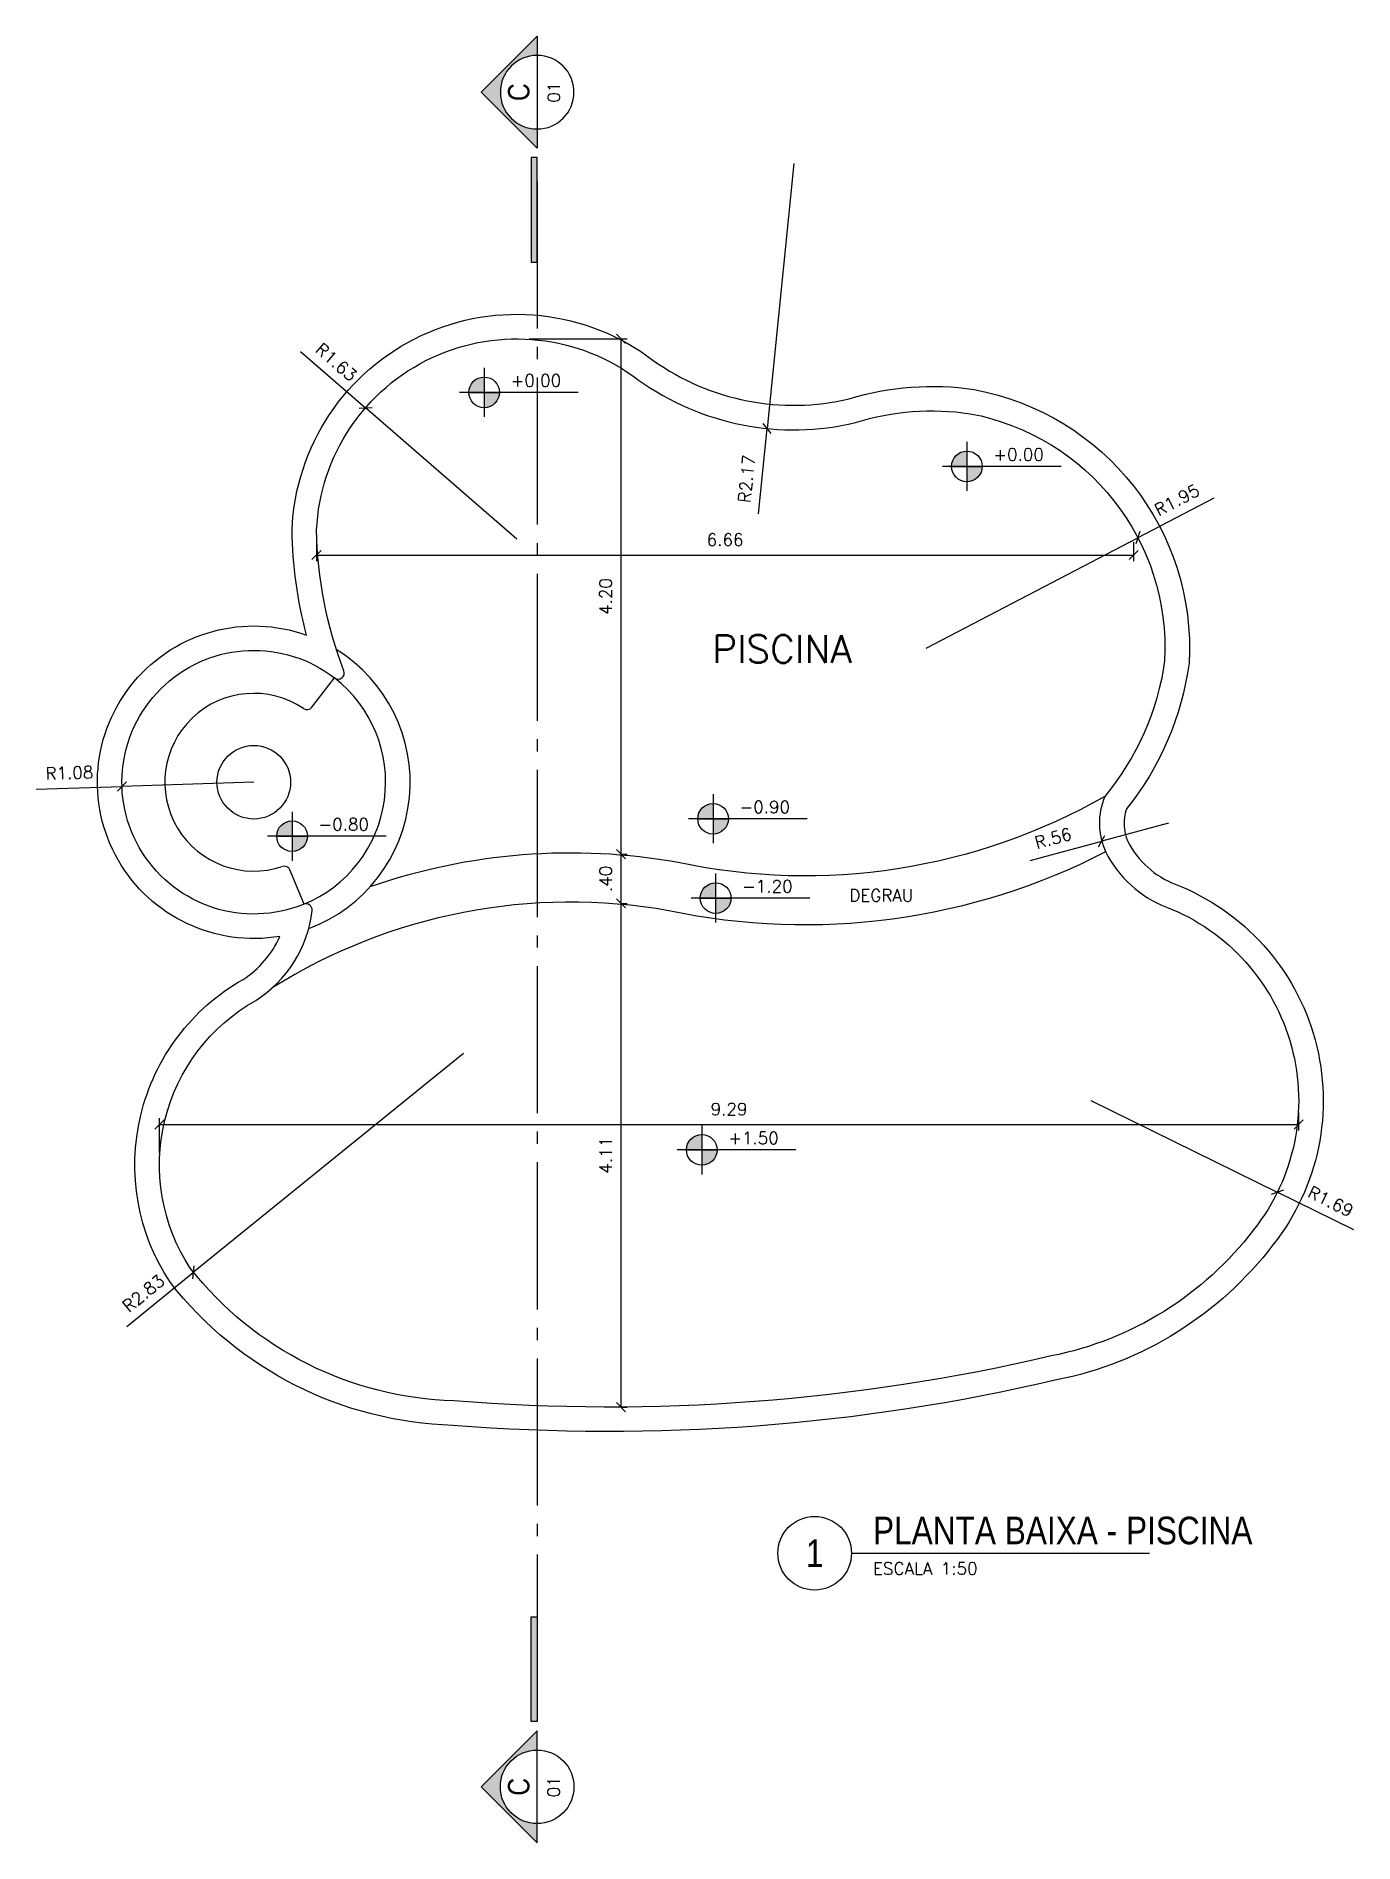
# Model space of a CAD drawing. Header units: millimetres. Extents: x 45003 to 46969, y 6653 to 6979.
# Drawn here: x 45176.89 to 45187.63, y 6821.83 to 6836.57 of the extents above; entities that cross this region are included whole.
import ezdxf
from ezdxf.enums import TextEntityAlignment as Align

# ---------------------------------------------------------------- set-up
doc = ezdxf.new("R2010")
doc.units = ezdxf.units.MM
doc.linetypes.add('ACAD_ISO04W100', pattern=[30, 24, -3, 0, -3])
for name, color, linetype in [('ARQ-COTAS', 30, 'Continuous'), ('ARQ-EIXOS', 2, 'ACAD_ISO04W100'), ('ARQ-HACHURA', 253, 'Continuous'), ('ARQ-PENA-01', 1, 'Continuous'), ('ARQ-PISCINA', 3, 'Continuous'), ('ARQ-SÍMBOLOS', 2, 'Continuous'), ('ARQ-TEXTO2', 2, 'Continuous'), ('ARQ-TEXTO3', 3, 'Continuous'), ('ARQ-TEXTO4', 4, 'Continuous')]:
    doc.layers.add(name, color=color, linetype=linetype)
doc.styles.add('ARIAL', font='ARIALN.TTF', dxfattribs={"height": 0.18})
doc.styles.add('ROMANS', font='romans.shx')
doc.styles.add('Romans_Anot', font='romans.shx')
doc.dimstyles.new('Escala 1-50', dxfattribs={"dimscale": 0.5, "dimtxt": 0.2, "dimasz": 0.15, "dimexe": 0.1, "dimexo": 0.2, "dimgap": 0.15, "dimtad": 1, "dimzin": 4, "dimdsep": 46, "dimtxsty": 'Romans_Anot', "dimblk": 'OBLIQUE', "dimcen": 0.25, "dimclrd": 256, "dimclre": 256, "dimclrt": 2, "dimadec": 0, "dimazin": 0, "dimtfac": 1, "dimtix": 1, "dimtmove": 2, "dimatfit": 3, "dimfxl": 0, "dimlwd": -1, "dimlwe": -1, "dimarcsym": 0})

msp = doc.modelspace()

# ---------------------------------------------------------------- texts
at = {"layer": 'ARQ-TEXTO2', "insert": (45183.517, 6829.61), "char_height": 0.1, "attachment_point": 1, "style": 'ROMANS'}
msp.add_mtext('DEGRAU', dxfattribs=at)
at = {"layer": 'ARQ-TEXTO3', "insert": (45182.968, 6831.569), "char_height": 0.225, "attachment_point": 5, "style": 'ROMANS'}
msp.add_mtext('PISCINA', dxfattribs=at)

# ---------------------------------------------------------------- blocks, each defined once
blk = doc.blocks.new('*U11')
at = {"layer": 'ARQ-SÍMBOLOS'}
blk.add_line((0.6, 0), (5.458, 0), dxfattribs=at)
blk.add_circle((0, 0), 0.6, dxfattribs=at)
at = {"layer": 'ARQ-TEXTO2', "style": 'ROMANS'}
blk.add_attdef('ESCALA1', text='', height=0.2, dxfattribs=at).set_placement((0.951, -0.149), align=Align.TOP_LEFT)
at = {"layer": 'ARQ-TEXTO4', "style": 'ARIAL'}
blk.add_attdef('TITULODODESENHO', (0.951, 0.146), '', height=0.45, dxfattribs=at)
blk.add_attdef('0', text='', height=0.45, dxfattribs=at).set_placement((0, 0), align=Align.MIDDLE)
blk = doc.blocks.new('Nível_Planta')
at = {"layer": 'ARQ-SÍMBOLOS', "ltscale": 0.1}
h = blk.add_hatch(color=1, dxfattribs=at)
h.dxf.hatch_style = 1
h.paths.add_polyline_path([(-0.25, 0), (0, 0), (0, 0.25, 0.414214)])
h.paths.add_polyline_path([(0.25, 0), (0, 0), (0, -0.25, 0.414214)])
at = {"layer": 'ARQ-SÍMBOLOS', "color": 1}
for p, q in [((0, 0.4), (0, -0.4)), ((1.535, 0), (-0.4, 0))]:
    blk.add_line(p, q, dxfattribs=at)
at = {"layer": 'ARQ-SÍMBOLOS', "color": 1, "ltscale": 0.1}
blk.add_line((-0.25, 0), (0.25, 0), dxfattribs=at)
at = {"layer": 'ARQ-SÍMBOLOS', "color": 1}
blk.add_circle((0, 0), 0.25, dxfattribs=at)
at = {"layer": 'ARQ-TEXTO2', "style": 'ROMANS'}
blk.add_attdef('NIVEL-ACABADO', text='', height=0.2, dxfattribs=at).set_placement((0.432, 0.034), align=Align.BOTTOM_LEFT)
blk = doc.blocks.new('Símbolo_Corte')
at = {"layer": 'ARQ-SÍMBOLOS'}
h = blk.add_hatch(color=256, dxfattribs=at)
h.dxf.hatch_style = 1
h.paths.add_polyline_path([(0, 0.915), (-0.915, 0), (-0.6, 0, -1), (0.6, 0), (0.915, 0)])
at = {"layer": 'ARQ-SÍMBOLOS', "ltscale": 0.1}
blk.add_hatch(color=256, dxfattribs=at).paths.add_polyline_path([(1.063, 0.1), (2.775, 0.1), (2.775, 0), (1.063, 0)])
at = {"layer": 'ARQ-SÍMBOLOS'}
for p, q in [((-0.915, 0), (-0.6, 0)), ((0.6, 0), (0.915, 0))]:
    blk.add_line(p, q, dxfattribs=at)
at = {"layer": 'ARQ-SÍMBOLOS', "color": 4}
blk.add_line((-0.6, 0), (0.6, 0), dxfattribs=at)
at = {"layer": 'ARQ-SÍMBOLOS'}
blk.add_lwpolyline([(-0.915, 0), (0, 0.915), (0.915, 0)], dxfattribs=at)
blk.add_lwpolyline([(1.063, 0.1), (2.775, 0.1), (2.775, 0), (1.063, 0)], close=True, dxfattribs=at)
blk.add_circle((0, 0), 0.6, dxfattribs=at)
at = {"layer": 'ARQ-TEXTO2', "style": 'ROMANS'}
blk.add_attdef('NUMERO-FOLHA', text='', height=0.2, dxfattribs=at).set_placement((0, -0.271), align=Align.MIDDLE_CENTER)
at = {"layer": 'ARQ-TEXTO4', "style": 'ARIAL'}
blk.add_attdef('NUMERO-DESENHO-NA-FOLHA', text='', height=0.35, dxfattribs=at).set_placement((0, 0.301), align=Align.MIDDLE_CENTER)
blk = doc.blocks.new('_Oblique')
at = {"color": 0, "linetype": 'ByBlock', "lineweight": -2}
blk.add_line((-0.5, -0.5), (0.5, 0.5), dxfattribs=at)
blk = doc.blocks.new('*D185')
at = {"layer": 'ARQ-COTAS', "transparency": 16777216}
for p in [(45180.373, 6828.271), (45177.629, 6826.045)]:
    blk.add_line(p, (45178.173, 6826.486), dxfattribs=at)
at = {"layer": 'Defpoints', "color": 0, "transparency": 16777216}
for p in [(45180.373, 6828.271), (45178.173, 6826.486)]:
    blk.add_point(p, dxfattribs=at)
at = {"layer": 'ARQ-COTAS', "transparency": 16777216, "xscale": 0.075, "yscale": 0.075, "zscale": 0.075, "rotation": 39.04592672646501}
blk.add_blockref('_Oblique', (45178.173, 6826.486), dxfattribs=at)
at = {"layer": 'ARQ-COTAS', "color": 2, "transparency": 16777216, "insert": (45177.764, 6826.315), "char_height": 0.1, "attachment_point": 5, "rotation": 39.0459, "style": 'Romans_Anot'}
blk.add_mtext('R2.83', dxfattribs=at)
blk = doc.blocks.new('*D186')
at = {"layer": 'ARQ-COTAS', "transparency": 16777216}
for p in [(45185.486, 6827.887), (45187.63, 6826.832)]:
    blk.add_line(p, (45187.006, 6827.139), dxfattribs=at)
at = {"layer": 'Defpoints', "color": 0, "transparency": 16777216}
for p in [(45185.486, 6827.887), (45187.006, 6827.139)]:
    blk.add_point(p, dxfattribs=at)
at = {"layer": 'ARQ-COTAS', "transparency": 16777216, "xscale": 0.075, "yscale": 0.075, "zscale": 0.075, "rotation": 153.8057964780373}
blk.add_blockref('_Oblique', (45187.006, 6827.139), dxfattribs=at)
at = {"layer": 'ARQ-COTAS', "color": 2, "transparency": 16777216, "insert": (45187.441, 6827.064), "char_height": 0.1, "attachment_point": 5, "rotation": 333.8058, "style": 'Romans_Anot'}
blk.add_mtext('R1.69', dxfattribs=at)
blk = doc.blocks.new('*D187')
at = {"layer": 'ARQ-COTAS', "transparency": 16777216}
for p in [(45176.889, 6830.426), (45178.663, 6830.483)]:
    blk.add_line(p, (45177.589, 6830.449), dxfattribs=at)
at = {"layer": 'Defpoints', "color": 0, "transparency": 16777216}
for p in [(45177.589, 6830.449), (45178.663, 6830.483)]:
    blk.add_point(p, dxfattribs=at)
at = {"layer": 'ARQ-COTAS', "transparency": 16777216, "xscale": 0.075, "yscale": 0.075, "zscale": 0.075, "rotation": 1.840226564445663}
blk.add_blockref('_Oblique', (45177.589, 6830.449), dxfattribs=at)
at = {"layer": 'ARQ-COTAS', "color": 2, "transparency": 16777216, "insert": (45177.16, 6830.56), "char_height": 0.1, "attachment_point": 5, "rotation": 1.8402, "style": 'Romans_Anot'}
blk.add_mtext('R1.08', dxfattribs=at)
blk = doc.blocks.new('*D188')
at = {"layer": 'ARQ-COTAS', "transparency": 16777216}
for p in [(45186.118, 6830.149), (45184.991, 6829.846)]:
    blk.add_line(p, (45185.575, 6830.003), dxfattribs=at)
at = {"layer": 'Defpoints', "color": 0, "transparency": 16777216}
for p in [(45186.118, 6830.149), (45185.575, 6830.003)]:
    blk.add_point(p, dxfattribs=at)
at = {"layer": 'ARQ-COTAS', "transparency": 16777216, "xscale": 0.075, "yscale": 0.075, "zscale": 0.075, "rotation": 15.03971822288153}
blk.add_blockref('_Oblique', (45185.575, 6830.003), dxfattribs=at)
at = {"layer": 'ARQ-COTAS', "color": 2, "transparency": 16777216, "insert": (45185.179, 6830.026), "char_height": 0.1, "attachment_point": 5, "rotation": 15.0397, "style": 'Romans_Anot'}
blk.add_mtext('R.56', dxfattribs=at)
blk = doc.blocks.new('*D189')
at = {"layer": 'ARQ-COTAS', "transparency": 16777216}
for p in [(45186.49, 6832.801), (45184.145, 6831.576)]:
    blk.add_line(p, (45185.87, 6832.477), dxfattribs=at)
at = {"layer": 'Defpoints', "color": 0, "transparency": 16777216}
for p in [(45185.87, 6832.477), (45184.145, 6831.576)]:
    blk.add_point(p, dxfattribs=at)
at = {"layer": 'ARQ-COTAS', "transparency": 16777216, "xscale": 0.075, "yscale": 0.075, "zscale": 0.075, "rotation": 207.5896942700199}
blk.add_blockref('_Oblique', (45185.87, 6832.477), dxfattribs=at)
at = {"layer": 'ARQ-COTAS', "color": 2, "transparency": 16777216, "insert": (45186.188, 6832.785), "char_height": 0.1, "attachment_point": 5, "rotation": 27.5897, "style": 'Romans_Anot'}
blk.add_mtext('R1.95', dxfattribs=at)
blk = doc.blocks.new('*D190')
at = {"layer": 'ARQ-COTAS', "transparency": 16777216}
for p in [(45183.065, 6835.529), (45182.778, 6832.672)]:
    blk.add_line(p, (45182.848, 6833.368), dxfattribs=at)
at = {"layer": 'Defpoints', "color": 0, "transparency": 16777216}
for p in [(45183.065, 6835.529), (45182.848, 6833.368)]:
    blk.add_point(p, dxfattribs=at)
at = {"layer": 'ARQ-COTAS', "transparency": 16777216, "xscale": 0.075, "yscale": 0.075, "zscale": 0.075, "rotation": 84.26143373655106}
blk.add_blockref('_Oblique', (45182.848, 6833.368), dxfattribs=at)
at = {"layer": 'ARQ-COTAS', "color": 2, "transparency": 16777216, "insert": (45182.681, 6832.958), "char_height": 0.1, "attachment_point": 5, "rotation": 84.2614, "style": 'Romans_Anot'}
blk.add_mtext('R2.17', dxfattribs=at)
blk = doc.blocks.new('*D191')
at = {"layer": 'ARQ-COTAS', "transparency": 16777216}
for p in [(45179.045, 6833.996), (45180.807, 6832.466)]:
    blk.add_line(p, (45179.574, 6833.537), dxfattribs=at)
at = {"layer": 'Defpoints', "color": 0, "transparency": 16777216}
for p in [(45179.574, 6833.537), (45180.807, 6832.466)]:
    blk.add_point(p, dxfattribs=at)
at = {"layer": 'ARQ-COTAS', "transparency": 16777216, "xscale": 0.075, "yscale": 0.075, "zscale": 0.075, "rotation": 319.0350468296475}
blk.add_blockref('_Oblique', (45179.574, 6833.537), dxfattribs=at)
at = {"layer": 'ARQ-COTAS', "color": 2, "transparency": 16777216, "insert": (45179.335, 6833.91), "char_height": 0.1, "attachment_point": 5, "rotation": 319.035, "style": 'Romans_Anot'}
blk.add_mtext('R1.63', dxfattribs=at)
blk = doc.blocks.new('*D192')
at = {"layer": 'ARQ-COTAS', "transparency": 16777216}
for p, q in [((45177.894, 6827.462), (45177.894, 6827.742)), ((45187.18, 6827.787), (45187.18, 6827.642)), ((45177.894, 6827.692), (45187.18, 6827.692))]:
    blk.add_line(p, q, dxfattribs=at)
at = {"layer": 'Defpoints', "color": 0, "transparency": 16777216}
for p in [(45187.18, 6827.887), (45187.18, 6827.692), (45177.894, 6827.362)]:
    blk.add_point(p, dxfattribs=at)
at = {"layer": 'ARQ-COTAS', "transparency": 16777216, "xscale": 0.075, "yscale": 0.075, "zscale": 0.075, "rotation": 180}
blk.add_blockref('_Oblique', (45177.894, 6827.692), dxfattribs=at)
at = {"layer": 'ARQ-COTAS', "transparency": 16777216, "xscale": 0.075, "yscale": 0.075, "zscale": 0.075}
blk.add_blockref('_Oblique', (45187.18, 6827.692), dxfattribs=at)
at = {"layer": 'ARQ-COTAS', "color": 2, "transparency": 16777216, "insert": (45182.537, 6827.817), "char_height": 0.1, "attachment_point": 5, "style": 'Romans_Anot'}
blk.add_mtext('9.29', dxfattribs=at)
blk = doc.blocks.new('*D193')
at = {"layer": 'ARQ-COTAS', "transparency": 16777216}
for p, q in [((45179.175, 6832.44), (45179.175, 6832.286)), ((45185.835, 6832.44), (45185.835, 6832.286)), ((45179.175, 6832.336), (45185.835, 6832.336))]:
    blk.add_line(p, q, dxfattribs=at)
at = {"layer": 'Defpoints', "color": 0, "transparency": 16777216}
for p in [(45179.175, 6832.54), (45185.835, 6832.54), (45185.835, 6832.336)]:
    blk.add_point(p, dxfattribs=at)
at = {"layer": 'ARQ-COTAS', "transparency": 16777216, "xscale": 0.075, "yscale": 0.075, "zscale": 0.075, "rotation": 180}
blk.add_blockref('_Oblique', (45179.175, 6832.336), dxfattribs=at)
at = {"layer": 'ARQ-COTAS', "transparency": 16777216, "xscale": 0.075, "yscale": 0.075, "zscale": 0.075}
blk.add_blockref('_Oblique', (45185.835, 6832.336), dxfattribs=at)
at = {"layer": 'ARQ-COTAS', "color": 2, "transparency": 16777216, "insert": (45182.505, 6832.461), "char_height": 0.1, "attachment_point": 5, "style": 'Romans_Anot'}
blk.add_mtext('6.66', dxfattribs=at)
blk = doc.blocks.new('*D194')
at = {"layer": 'ARQ-COTAS', "transparency": 16777216}
for p, q in [((45181.657, 6825.387), (45181.657, 6829.495)), ((45181.662, 6829.495), (45181.707, 6829.495)), ((45181.662, 6825.387), (45181.707, 6825.387))]:
    blk.add_line(p, q, dxfattribs=at)
at = {"layer": 'Defpoints', "color": 0, "transparency": 16777216}
for p in [(45181.562, 6829.495), (45181.657, 6829.495), (45181.562, 6825.387)]:
    blk.add_point(p, dxfattribs=at)
at = {"layer": 'ARQ-COTAS', "transparency": 16777216, "xscale": 0.075, "yscale": 0.075, "zscale": 0.075}
for p, rotation in [((45181.657, 6829.495), 90), ((45181.657, 6825.387), 270)]:
    blk.add_blockref('_Oblique', p, dxfattribs=dict(at, rotation=rotation))
at = {"layer": 'ARQ-COTAS', "color": 2, "transparency": 16777216, "insert": (45181.532, 6827.441), "char_height": 0.1, "attachment_point": 5, "rotation": 90, "style": 'Romans_Anot'}
blk.add_mtext('4.11', dxfattribs=at)
blk = doc.blocks.new('*D195')
at = {"layer": 'ARQ-COTAS', "transparency": 16777216}
for p, q in [((45181.657, 6829.495), (45181.657, 6829.896)), ((45181.662, 6829.896), (45181.707, 6829.896)), ((45181.662, 6829.495), (45181.707, 6829.495))]:
    blk.add_line(p, q, dxfattribs=at)
at = {"layer": 'Defpoints', "color": 0, "transparency": 16777216}
for p in [(45181.562, 6829.896), (45181.657, 6829.896), (45181.562, 6829.495)]:
    blk.add_point(p, dxfattribs=at)
at = {"layer": 'ARQ-COTAS', "transparency": 16777216, "xscale": 0.075, "yscale": 0.075, "zscale": 0.075}
for p, rotation in [((45181.657, 6829.896), 90), ((45181.657, 6829.495), 270)]:
    blk.add_blockref('_Oblique', p, dxfattribs=dict(at, rotation=rotation))
at = {"layer": 'ARQ-COTAS', "color": 2, "transparency": 16777216, "insert": (45181.532, 6829.695), "char_height": 0.1, "attachment_point": 5, "rotation": 90, "style": 'Romans_Anot'}
blk.add_mtext('.40', dxfattribs=at)
blk = doc.blocks.new('*D196')
at = {"layer": 'ARQ-COTAS', "transparency": 16777216}
for p, q in [((45180.907, 6834.1), (45181.707, 6834.1)), ((45181.657, 6829.896), (45181.657, 6834.1)), ((45181.662, 6829.896), (45181.707, 6829.896))]:
    blk.add_line(p, q, dxfattribs=at)
at = {"layer": 'Defpoints', "color": 0, "transparency": 16777216}
for p in [(45180.807, 6834.1), (45181.657, 6834.1), (45181.562, 6829.896)]:
    blk.add_point(p, dxfattribs=at)
at = {"layer": 'ARQ-COTAS', "transparency": 16777216, "xscale": 0.075, "yscale": 0.075, "zscale": 0.075}
for p, rotation in [((45181.657, 6834.1), 90), ((45181.657, 6829.896), 270)]:
    blk.add_blockref('_Oblique', p, dxfattribs=dict(at, rotation=rotation))
at = {"layer": 'ARQ-COTAS', "color": 2, "transparency": 16777216, "insert": (45181.532, 6831.998), "char_height": 0.1, "attachment_point": 5, "rotation": 90, "style": 'Romans_Anot'}
blk.add_mtext('4.20', dxfattribs=at)

# ---------------------------------------------------------------- dimensions: what is measured, and where the dimension line sits
at = {"layer": 'ARQ-COTAS'}
for center, mpoint, picture, middle in [((45183.065, 6835.529), (45182.848, 6833.368), '*D190', (45182.681, 6832.958)), ((45180.807, 6832.466), (45179.574, 6833.537), '*D191', (45179.335, 6833.91)), ((45184.145, 6831.576), (45185.87, 6832.477), '*D189', (45186.188, 6832.785)), ((45178.66335, 6830.48311), (45177.5889, 6830.44859), '*D187', (45177.16011, 6830.55988)), ((45186.118, 6830.149), (45185.575, 6830.003), '*D188', (45185.179, 6830.026)), ((45180.373, 6828.271), (45178.173, 6826.486), '*D185', (45177.764, 6826.315)), ((45185.486, 6827.887), (45187.006, 6827.139), '*D186', (45187.441, 6827.064))]:
    dim = msp.add_radius_dim(center=center, mpoint=mpoint, dimstyle='Escala 1-50', dxfattribs=at)
    dim.commit()
    dim.dimension.update_dxf_attribs({"geometry": picture, "text_midpoint": middle})
for base, p1, p2, picture, middle in [((45181.657, 6834.1), (45181.562, 6829.896), (45180.807, 6834.1), '*D196', (45181.532, 6831.998)), ((45181.657, 6829.896), (45181.562, 6829.495), (45181.562, 6829.896), '*D195', (45181.532, 6829.695)), ((45181.657, 6829.495), (45181.562, 6825.387), (45181.562, 6829.495), '*D194', (45181.532, 6827.441))]:
    dim = msp.add_linear_dim(base=base, p1=p1, p2=p2, angle=90, dimstyle='Escala 1-50', dxfattribs=at)
    dim.commit()
    dim.dimension.update_dxf_attribs({"geometry": picture, "text_midpoint": middle})
for base, p1, p2, picture, middle in [((45185.835, 6832.336), (45179.175, 6832.54), (45185.835, 6832.54), '*D193', (45182.505, 6832.461)), ((45187.18, 6827.692), (45177.894, 6827.362), (45187.18, 6827.887), '*D192', (45182.537, 6827.817))]:
    dim = msp.add_linear_dim(base=base, p1=p1, p2=p2, dimstyle='Escala 1-50', dxfattribs=at)
    dim.commit()
    dim.dimension.update_dxf_attribs({"geometry": picture, "text_midpoint": middle})

# ---------------------------------------------------------------- linework, layer by layer
at = {"layer": 'ARQ-EIXOS', "ltscale": 0.05}
msp.add_line((45180.973, 6835.384), (45180.973, 6823.522), dxfattribs=at)
at = {"layer": 'ARQ-HACHURA'}
for points in [[(45185.6, 6830.367, -0.184146), (45182.123, 6829.828, 0.128723), (45179.61, 6829.629, 0.128723)], [(45185.607, 6829.915, -0.173271), (45182.047, 6829.435, 0.186069), (45178.814, 6828.806, 0.186069)]]:
    msp.add_lwpolyline(points, format="xyb", dxfattribs=at)
at = {"layer": 'ARQ-PENA-01'}
for p, q in [((45179.136, 6831.095), (45179.321, 6831.334)), ((45179.073, 6829.489), (45178.958, 6829.768))]:
    msp.add_line(p, q, dxfattribs=at)
msp.add_circle((45178.663, 6830.483), 0.3, dxfattribs=at)
for centre, radius, start, end in [((45178.663, 6830.483), 1.275, 290.6678, 58.1411), ((45178.663, 6830.483), 1.075, 292.2199, 52.3053), ((45178.663, 6830.483), 0.725, 56.0044, 288.7272), ((45179.097, 6831.126), 0.05, 236.0044, 322.3053), ((45178.912, 6829.749), 0.05, 22.4263, 108.7272)]:
    msp.add_arc(centre, radius, start, end, dxfattribs=at)
at = {"layer": 'ARQ-PISCINA'}
for points in [[(45178.876, 6829.226, -1.295515), (45179.094, 6831.683, -0.061041), (45178.975, 6832.543, -0.606375), (45181.919, 6833.924, 0.216048), (45183.517, 6833.61, -0.112834), (45184.535, 6833.686, -0.378043), (45186.287, 6831.453, -0.135424), (45185.776, 6830.265, 0.190197), (45185.788, 6830, 0.182944), (45186.175, 6829.651, -0.504391), (45186.971, 6826.71, -0.18271), (45185.206, 6825.608, -0.077652), (45180.285, 6825.238, -0.223113), (45177.983, 6826.402, -0.434742), (45178.576, 6828.875, 0.146746)], [(45179.139, 6829.437, 0.561738), (45179.07, 6829.488, -1.730561), (45179.321, 6831.334, 0.758205), (45179.398, 6831.391, -0.087561), (45179.175, 6832.54, -0.605825), (45181.8, 6833.763, 0.217307), (45183.569, 6833.417, -0.113226), (45184.502, 6833.489, -0.376396), (45186.088, 6831.472, -0.137973), (45185.6, 6830.367, 0.211033), (45185.608, 6829.913, 0.184313), (45186.102, 6829.465, -0.504734), (45186.813, 6826.833, -0.183197), (45185.164, 6825.804, -0.077787), (45180.295, 6825.438, -0.222839), (45178.146, 6826.519, -0.434244), (45178.679, 6828.703, 0.226552)]]:
    msp.add_lwpolyline(points, format="xyb", close=True, dxfattribs=at)

# ---------------------------------------------------------------- block references
at = {"layer": 'ARQ-SÍMBOLOS', "ltscale": 0.03}
ref = msp.add_blockref('Símbolo_Corte', (45180.973, 6836.111), dxfattribs=dict(at, xscale=-0.5, yscale=0.5, zscale=0.5, rotation=90))
ref.add_attrib('NUMERO-FOLHA', '01', dxfattribs={"layer": 'ARQ-TEXTO2', "ltscale": 0.03, "height": 0.1, "rotation": 90, "style": 'ROMANS'}).set_placement((45181.109, 6836.111), align=Align.MIDDLE_CENTER)
ref.add_attrib('NUMERO-DESENHO-NA-FOLHA', 'C', dxfattribs={"layer": 'ARQ-TEXTO4', "ltscale": 0.03, "height": 0.175, "rotation": 90, "style": 'ARIAL'}).set_placement((45180.823, 6836.111), align=Align.MIDDLE_CENTER)
at = {"layer": 'ARQ-SÍMBOLOS', "xscale": 0.5, "yscale": 0.5, "zscale": 0.5}
for name, p, values in [('Nível_Planta', (45180.541, 6833.663), {'NIVEL-ACABADO': '+0.00'}), ('Nível_Planta', (45184.476, 6833.059), {'NIVEL-ACABADO': '+0.00'}), ('Nível_Planta', (45182.407, 6830.185), {'NIVEL-ACABADO': '-0.90'}), ('Nível_Planta', (45178.975, 6830.043), {'NIVEL-ACABADO': '-0.80'}), ('Nível_Planta', (45182.428, 6829.538), {'NIVEL-ACABADO': '-1.20'}), ('Nível_Planta', (45182.315, 6827.485), {'NIVEL-ACABADO': '+1.50'}), ('*U11', (45183.235, 6824.195), {'ESCALA1': 'ESCALA 1:50', '0': '1', 'TITULODODESENHO': 'PLANTA BAIXA - PISCINA'})]:
    msp.add_blockref(name, p, dxfattribs=at).add_auto_attribs(values)
at = {"layer": 'ARQ-SÍMBOLOS', "ltscale": 0.03, "xscale": 0.5, "yscale": 0.5, "zscale": 0.5, "rotation": 90}
msp.add_blockref('Símbolo_Corte', (45180.973, 6822.29), dxfattribs=at).add_auto_attribs({'NUMERO-FOLHA': '01', 'NUMERO-DESENHO-NA-FOLHA': 'C'})

msp.set_redraw_order([(e.dxf.handle, doc.entitydb.next_handle()) for e in msp.query("TEXT MTEXT ATTDEF DIMENSION ARC_DIMENSION")])  # texts and dimensions are drawn at this point

doc.saveas('drawing.dxf')
